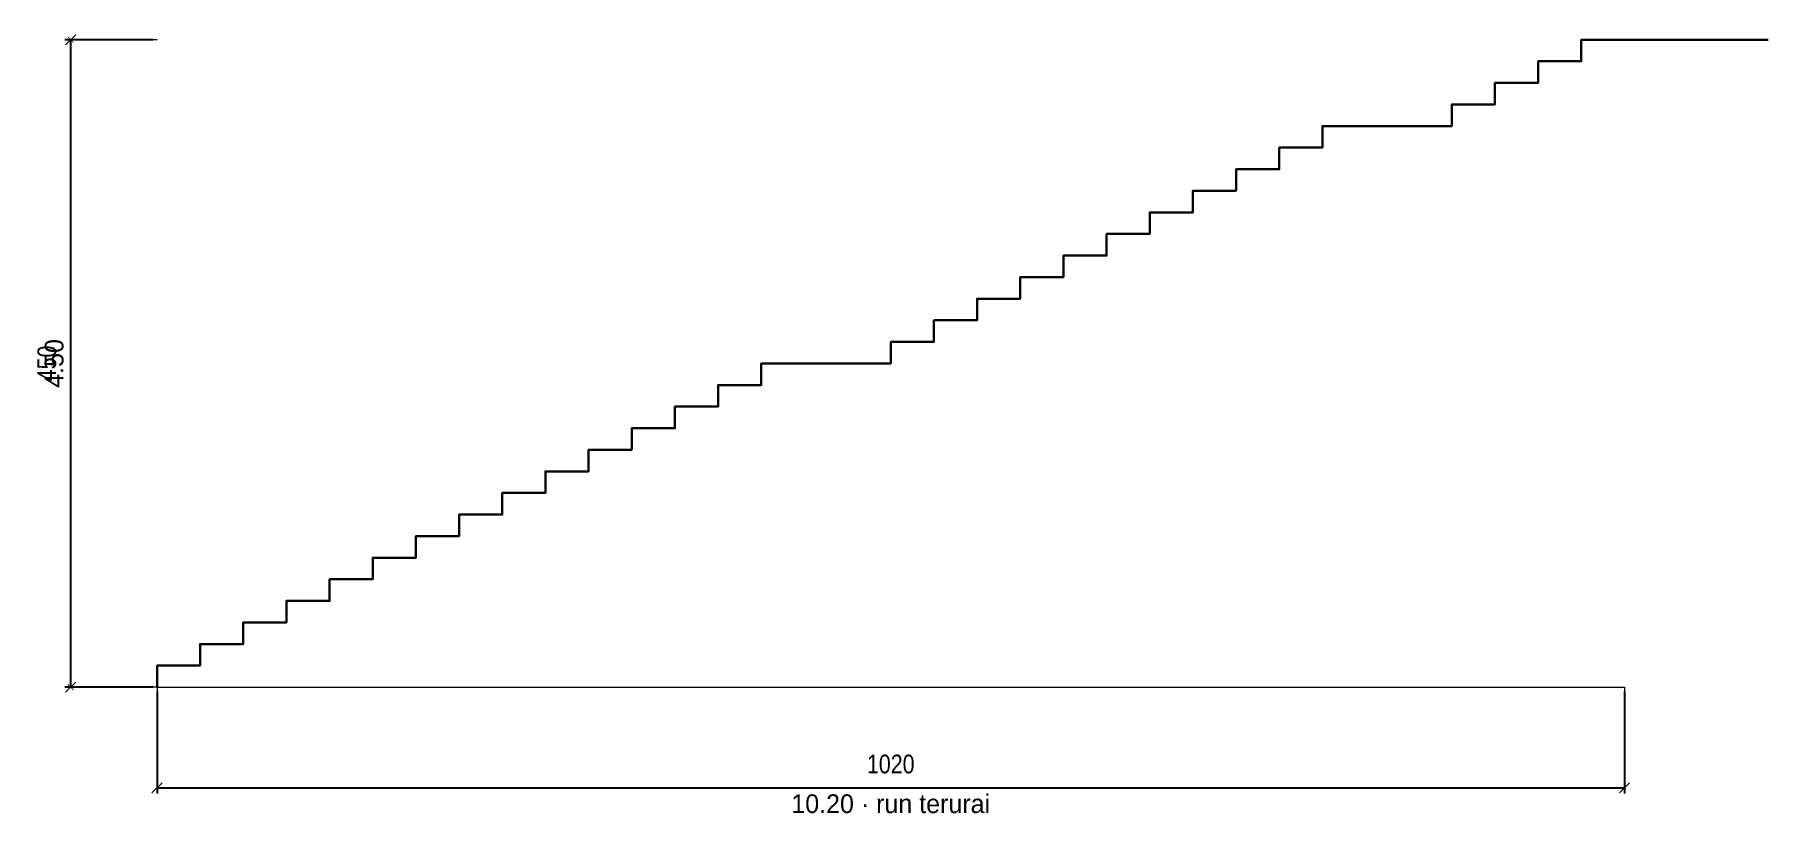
# Model space of a CAD drawing. Header units: metres. Extents: x -40 to 12011, y -1317 to 9636.
# Drawn here: x 11999.15 to 12011.2, y 8699.12 to 8704.53 of the extents above; entities that cross this region are included whole.
import ezdxf
from ezdxf.enums import TextEntityAlignment as Align

# ---------------------------------------------------------------- set-up
doc = ezdxf.new("R2010")
doc.units = ezdxf.units.M
for name, color, linetype, lineweight in [('DIMENSION', 8, 'Continuous', 18), ('GRID', 8, 'Continuous', 13), ('STAIR', 7, 'Continuous', 30), ('UPPER_FLOOR', 4, 'Continuous', 30)]:
    doc.layers.add(name, color=color, linetype=linetype, lineweight=lineweight)
doc.styles.add('OpenSansCondensed-Light', font='OpenSansCondensed-Light.ttf')
doc.dimstyles.new('EZDXF', dxfattribs={"dimtxt": 0.25, "dimasz": 0.175, "dimexe": 0.375, "dimexo": 0.125, "dimgap": 0.1, "dimtad": 1, "dimlfac": 100, "dimzin": 12, "dimdsep": 46, "dimtxsty": 'OpenSansCondensed-Light', "dimblk": 'ARCHTICK', "dimcen": 2.5, "dimazin": 3, "dimtfac": 0.5, "dimtmove": 2, "dimatfit": 3})

msp = doc.modelspace()

# ---------------------------------------------------------------- texts
at = {"layer": 'DIMENSION'}
msp.add_text('4.50', height=0.13, rotation=90, dxfattribs=at).set_placement((11999.285, 8702.25), align=Align.MIDDLE_CENTER)
msp.add_text('10.20 · run terurai', height=0.13, dxfattribs=at).set_placement((12005.1, 8699.19), align=Align.MIDDLE_CENTER)

# ---------------------------------------------------------------- blocks, each defined once
blk = doc.blocks.new('_ARCHTICK')
at = {"color": 0, "linetype": 'BYBLOCK', "const_width": 0.15}
blk.add_lwpolyline([(-0.5, -0.5), (0.5, 0.5)], dxfattribs=at)

# ---------------------------------------------------------------- dimensions: what is measured, and where the dimension line sits
at = {"layer": 'DIMENSION'}
msp.add_linear_dim(base=(11999.4, 8700), p1=(12000, 8700), p2=(12000, 8704.5), angle=90, dimstyle='EZDXF', override={"dimtxt": 0.13, "dimasz": 0.04, "dimexe": 0.04, "dimexo": 0.03, "dimtad": 1, "dimdec": 2, "dimclrd": 8, "dimclre": 8, "dimclrt": 8}, dxfattribs=at).render()
msp.add_linear_dim(base=(12000, 8699.3), p1=(12000, 8700), p2=(12010.2, 8700), dimstyle='EZDXF', override={"dimtxt": 0.13, "dimasz": 0.04, "dimexe": 0.04, "dimexo": 0.03, "dimtad": 1, "dimdec": 2, "dimclrd": 8, "dimclre": 8, "dimclrt": 8}, dxfattribs=at).render()

# ---------------------------------------------------------------- linework, layer by layer
at = {"layer": 'DIMENSION', "linetype": 'CONTINUOUS'}
for p, q in [((11999.365, 8704.465), (11999.435, 8704.535)), ((12000, 8704.5), (11999.4, 8704.5)), ((11999.4, 8700), (11999.4, 8704.5)), ((11999.365, 8699.965), (11999.435, 8700.035)), ((12000, 8700), (11999.4, 8700)), ((12000, 8700), (12000, 8699.3)), ((12010.2, 8700), (12010.2, 8699.3)), ((11999.965, 8699.265), (12000.035, 8699.335)), ((12000, 8699.3), (12010.2, 8699.3)), ((12010.165, 8699.265), (12010.235, 8699.335))]:
    msp.add_line(p, q, dxfattribs=at)
at = {"layer": 'GRID', "linetype": 'CONTINUOUS'}
msp.add_line((12000, 8700), (12010.2, 8700), dxfattribs=at)
at = {"layer": 'STAIR', "linetype": 'CONTINUOUS'}
msp.add_lwpolyline([(12000, 8700), (12000, 8700.15), (12000.3, 8700.15), (12000.3, 8700.3), (12000.6, 8700.3), (12000.6, 8700.45), (12000.9, 8700.45), (12000.9, 8700.6), (12001.2, 8700.6), (12001.2, 8700.75), (12001.5, 8700.75), (12001.5, 8700.9), (12001.8, 8700.9), (12001.8, 8701.05), (12002.1, 8701.05), (12002.1, 8701.2), (12002.4, 8701.2), (12002.4, 8701.35), (12002.7, 8701.35), (12002.7, 8701.5), (12003, 8701.5), (12003, 8701.65), (12003.3, 8701.65), (12003.3, 8701.8), (12003.6, 8701.8), (12003.6, 8701.95), (12003.9, 8701.95), (12003.9, 8702.1), (12004.2, 8702.1), (12004.2, 8702.25), (12005.1, 8702.25), (12005.1, 8702.4), (12005.4, 8702.4), (12005.4, 8702.55), (12005.7, 8702.55), (12005.7, 8702.7), (12006, 8702.7), (12006, 8702.85), (12006.3, 8702.85), (12006.3, 8703), (12006.6, 8703), (12006.6, 8703.15), (12006.9, 8703.15), (12006.9, 8703.3), (12007.2, 8703.3), (12007.2, 8703.45), (12007.5, 8703.45), (12007.5, 8703.6), (12007.8, 8703.6), (12007.8, 8703.75), (12008.1, 8703.75), (12008.1, 8703.9), (12009, 8703.9), (12009, 8704.05), (12009.3, 8704.05), (12009.3, 8704.2), (12009.6, 8704.2), (12009.6, 8704.35), (12009.9, 8704.35), (12009.9, 8704.5), (12010.2, 8704.5)], dxfattribs=at)
at = {"layer": 'UPPER_FLOOR', "linetype": 'CONTINUOUS'}
msp.add_line((12010.2, 8704.5), (12011.2, 8704.5), dxfattribs=at)

msp.set_redraw_order([(e.dxf.handle, doc.entitydb.next_handle()) for e in msp.query("TEXT MTEXT ATTDEF DIMENSION ARC_DIMENSION")])  # texts and dimensions are drawn at this point

doc.saveas('drawing.dxf')
